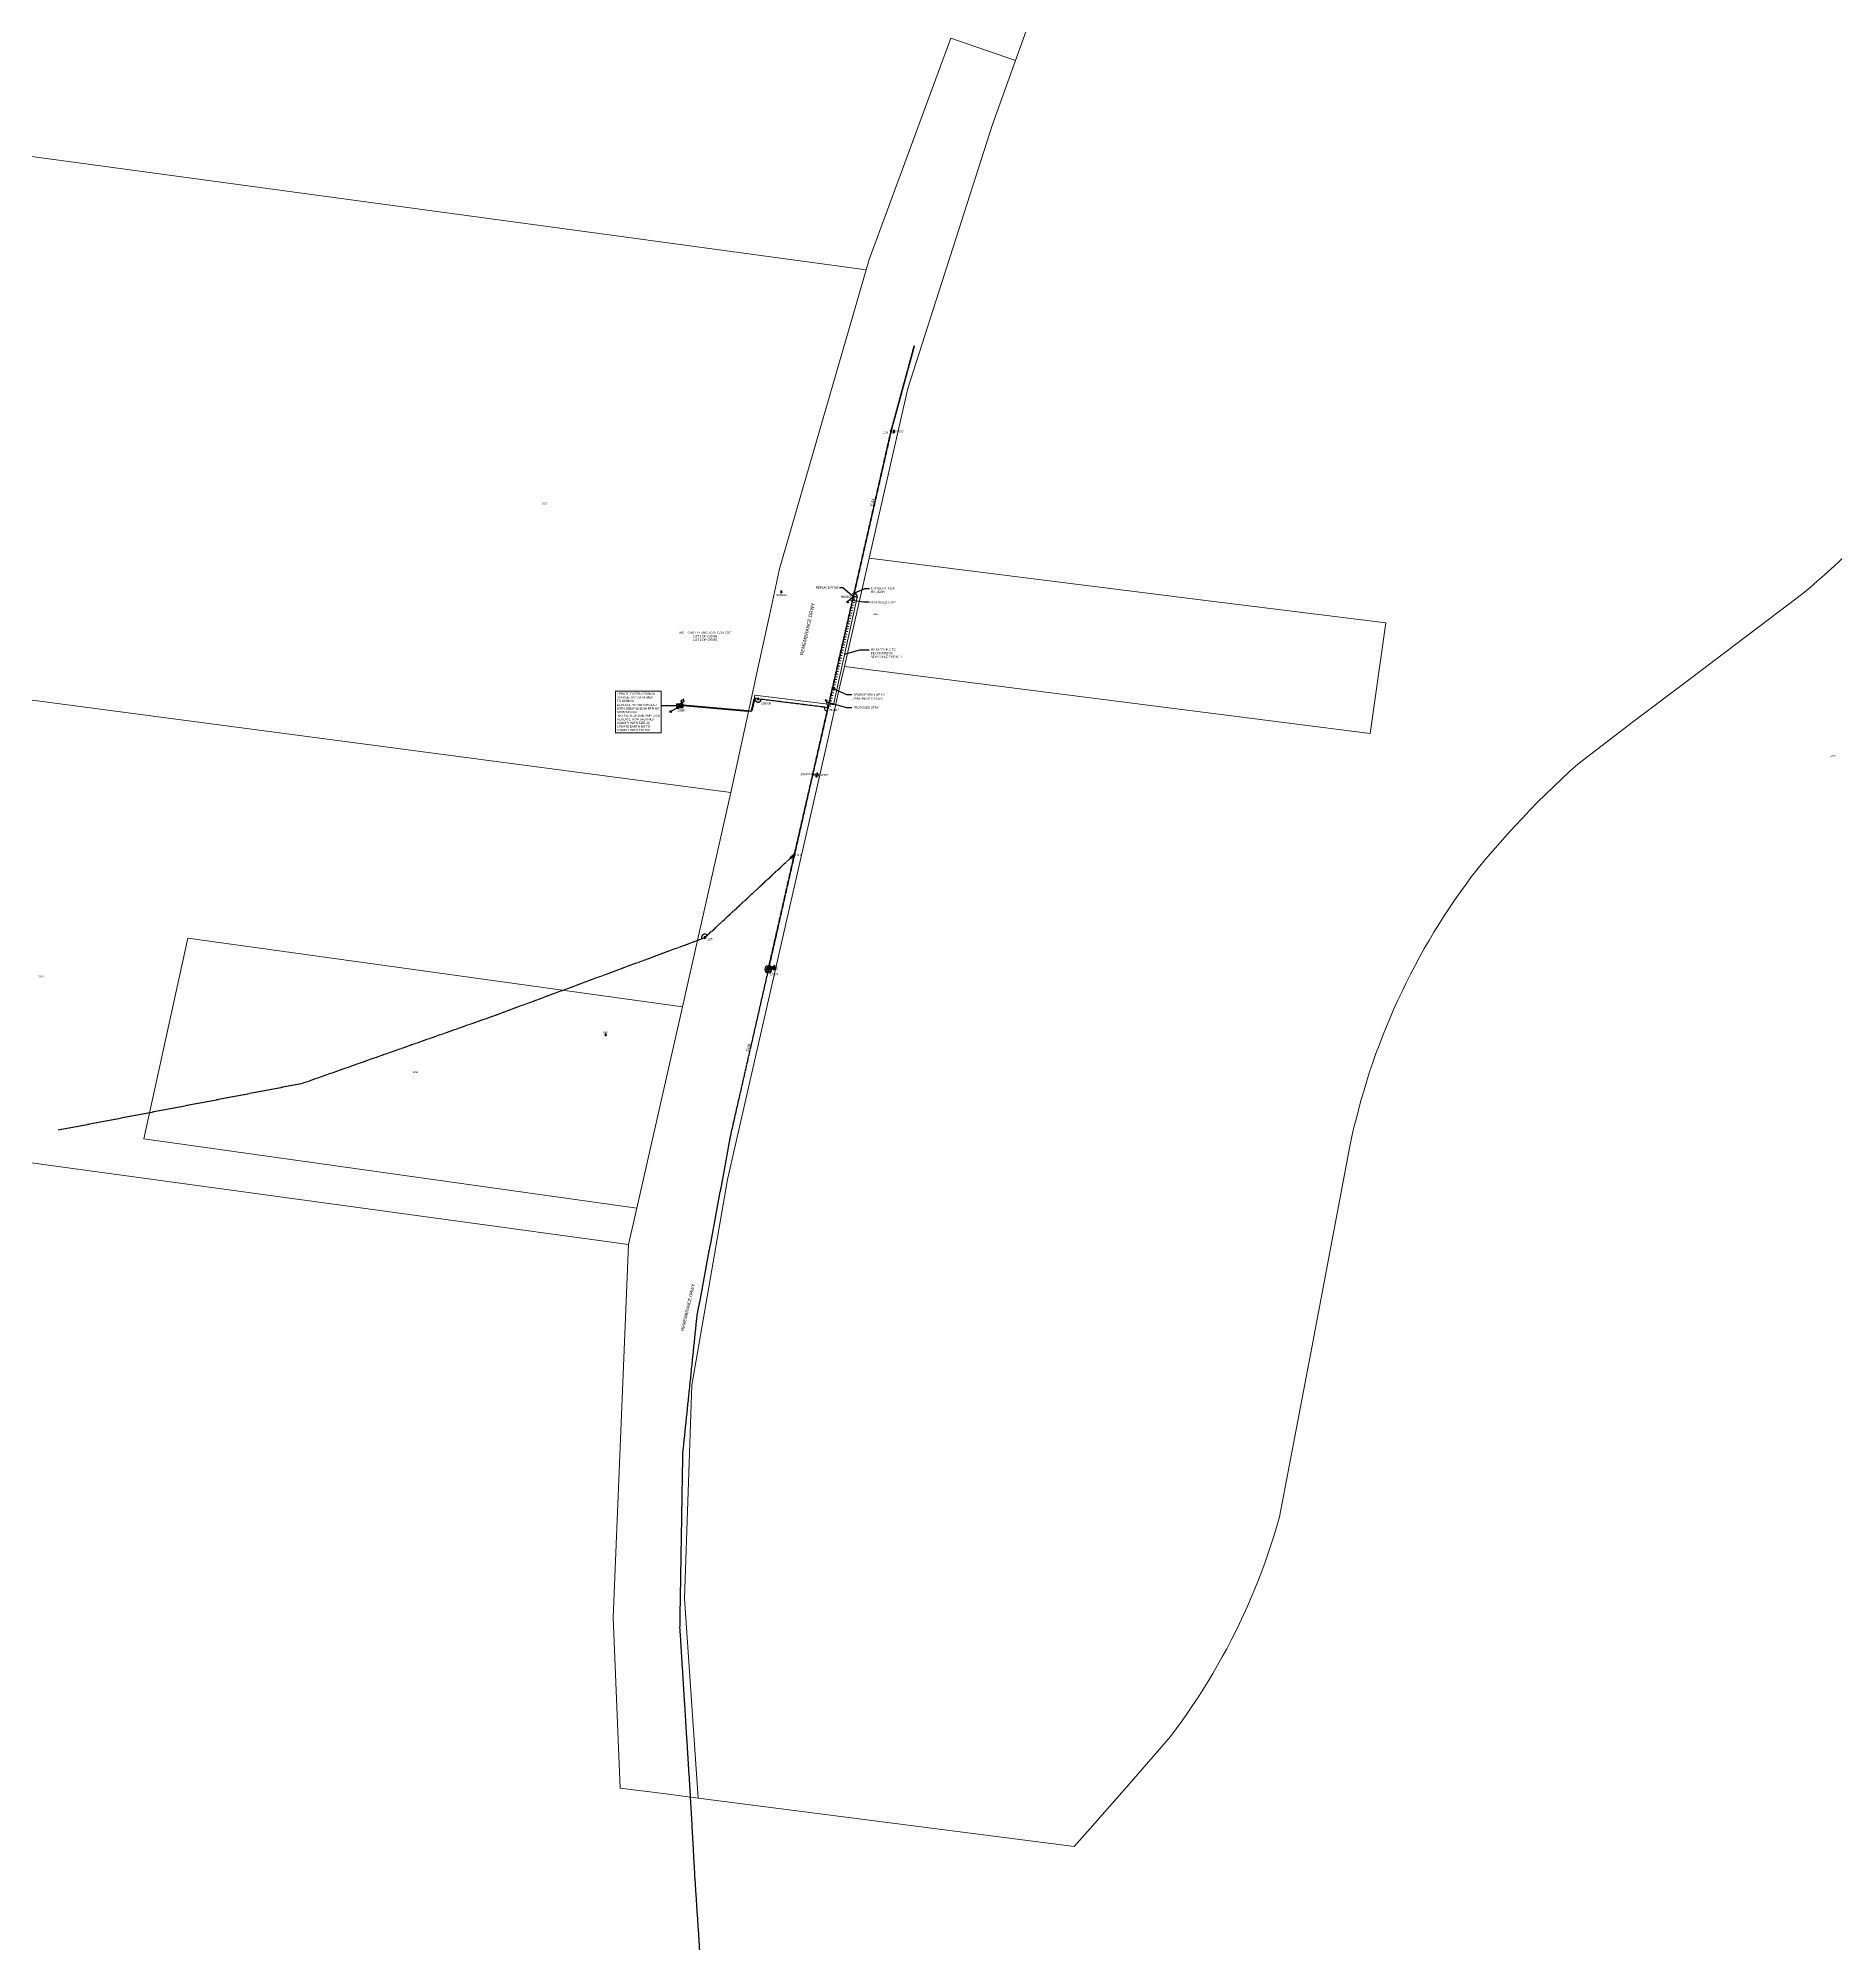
# Model space of a CAD drawing. Header units: metres. Extents: x 275294 to 277468, y 6206436 to 6207766.
# Drawn here: x 276266 to 277321, y 6206436 to 6207557 of the extents above; entities that cross this region are included whole.
import ezdxf
from ezdxf.enums import TextEntityAlignment as Align

# ---------------------------------------------------------------- set-up
doc = ezdxf.new("R2010")
doc.units = ezdxf.units.M
for name, pattern in [('Cable Exist OH', [1, 1, 0]), ('Cable Exist UG', [8.2, 4, -1.2, 1.8, -1.2]), ('Cable New OH', [6, 4, -2]), ('DOTX2', [0.5, 0, -0.5])]:
    doc.linetypes.add(name, pattern=pattern)
doc.layers.get('0').update_dxf_attribs({"color": 6})
doc.layers.add('Cadastre Land Parcels_SP_EXT', color=9, linetype='Continuous', lineweight=5)
doc.layers.add('Cadastre Roads_SP_EXT', color=9, linetype='Continuous', lineweight=5)
for name, color, linetype in [('Duct_SP_EXT', 7, 'Continuous'), ('Equip_HV_EXT', 7, 'Continuous'), ('Equip_LV_EXT', 7, 'Continuous'), ('Equip_LV_NEW', 2, 'Continuous'), ('Equip_SP_HV_EXT', 7, 'Continuous'), ('Equip_SP_HV_NEW', 2, 'Continuous'), ('Features_DEL', 1, 'Continuous'), ('Mains_HV_EXT', 7, 'Continuous'), ('Mains_LV_EXT', 7, 'Continuous'), ('NOTE 1TO1000_new', 7, 'Continuous'), ('NOTE 1TO500_NEW', 7, 'Continuous'), ('Notes', 7, 'Continuous'), ('Services_SP_EXT', 7, 'Continuous'), ('Sub_SP_EXT', 7, 'Continuous'), ('Sub_SP_TR_HV_LV_EXT', 7, 'Continuous'), ('SupportsOH_SP_TR_HV_LV_SL_EXT', 7, 'Continuous'), ('SupportsOH_SP_TR_HV_LV_SL_NEW', 2, 'Continuous'), ('Trench_SP_EXT', 7, 'Continuous'), ('Trench_SP_NEW', 2, 'Continuous')]:
    doc.layers.add(name, color=color, linetype=linetype)
doc.styles.add('HVSW_LABEL', font='arial.ttf')
doc.styles.add('POLE_LABEL', font='arial.ttf')
doc.styles.add('ROMANS', font='romans.shx')
doc.styles.get("Standard").update_dxf_attribs({"font": 'arial.ttf'})
doc.linetypes.add('IE Trench HV', pattern='A,7,-0.2,["/",Standard,S=3,R=0,X=0.6,Y=-1.4],-2.5', length=9.7)
doc.dimstyles.get("Standard").update_dxf_attribs({"dimtxt": 0.18, "dimasz": 0.18, "dimexe": 0.18, "dimexo": 0.0625, "dimgap": 0.09, "dimtad": 0, "dimtih": 1, "dimtoh": 1, "dimdec": 4, "dimzin": 0, "dimdsep": 46, "dimtxsty": 'Standard', "dimcen": 0.09, "dimadec": 0, "dimazin": 0, "dimtfac": 1, "dimtdec": 4, "dimtofl": 0, "dimtmove": 0, "dimatfit": 3, "dimfxl": 1, "dimtolj": 1, "dimtzin": 0, "dimarcsym": 0})
doc.dimstyles.new('STD100', dxfattribs={"dimscale": 100, "dimtxt": 2.5, "dimasz": 2.5, "dimexe": 1, "dimexo": 1, "dimgap": 1, "dimtad": 1, "dimdsep": 46, "dimtxsty": 'ROMANS', "dimblk": 'OBLIQUE', "dimcen": 0, "dimdle": 1, "dimclrd": 256, "dimclrt": 256, "dimadec": 0, "dimazin": 0, "dimtfac": 1, "dimtmove": 0, "dimatfit": 3, "dimfxl": 1, "dimarcsym": 1})

# ---------------------------------------------------------------- blocks, each defined once
blk = doc.blocks.new('SUB_POLE_EXT')
blk.add_line((2.2, 0.5), (2.2, 0.5, 0))
blk.add_lwpolyline([(-4.2, 0, 1), (4.2, 0, 1)], format="xyb", close=True)
blk.add_lwpolyline([(2.1, 0.5), (0, 4.2), (-3.7, -2.1), (3.7, -2.1)], close=True)
for tag, height, flags, p in [('STREET_CODE', 0.2, 9, (1.5, 0)), ('ASSET_NUM', 2.5, 8, (2, 2)), ('CONSTRUCTED_VOLTAGE', 0.2, 9, (1.5, -0.2)), ('NO_PHASES', 0.2, 9, (1.5, -0.4)), ('OPERATING_VOLTAGE', 0.2, 9, (1.5, -0.6)), ('OPERATED_BY', 0.2, 9, (1.5, -0.8)), ('MAINTAINED_BY', 0.2, 9, (1.5, -1)), ('ORIENTATION', 0.2, 9, (1.5, -1.2)), ('OWNED_BY', 0.2, 9, (1.5, -1.4)), ('SECONDARY_VOLTAGE', 0.2, 9, (1.5, -1.6)), ('STATE', 0.2, 9, (1.5, -1.8)), ('SUBSTATION_TYPE', 0.2, 9, (1.5, -2)), ('USAGE', 0.2, 9, (1.5, -2.2)), ('LEGEND', 0.2, 9, (1.5, -2.4)), ('LOCATION', 0.2, 9, (1.5, -2.6)), ('STREETNAME', 0.2, 9, (1.5, -2.8)), ('SUBURB', 0.2, 9, (1.5, -3)), ('NOTES', 0.2, 9, (1.5, -3.2)), ('Z', 0.2, 1, (1.5, -3.4))]:
    blk.add_attdef(tag, text='', height=height, dxfattribs=dict(flags=flags)).set_placement(p, align=Align.MIDDLE_LEFT)
blk = doc.blocks.new('SUB_PADMOUNT_EXT')
for points in [[(0, 0), (-3.84, 1.92), (-3.84, -1.92)], [(0, 0), (3.84, 1.92), (3.84, -1.92)]]:
    blk.add_hatch(color=256).paths.add_polyline_path(points)
for p, q in [((3.84, 1.92), (-3.84, -1.92)), ((-3.84, 1.92), (3.84, -1.92))]:
    blk.add_line(p, q)
blk.add_lwpolyline([(-3.84, -1.92), (3.84, -1.92), (3.84, 1.92), (-3.84, 1.92)], close=True)
for tag, height, flags, p in [('STREET_CODE', 0.2, 9, (1.5, 0)), ('ASSET_NUM', 2.5, 8, (2, 2)), ('CONSTRUCTED_VOLTAGE', 0.2, 9, (1.5, -0.2)), ('OPERATING_VOLTAGE', 0.2, 9, (1.5, -0.6)), ('ORIENTATION', 0.2, 9, (1.5, -0.8)), ('OWNED_BY', 0.2, 9, (1.5, -1)), ('OPERATED_BY', 0.2, 9, (1.5, -1.2)), ('SECONDARY_VOLTAGE', 0.2, 9, (1.5, -1.6)), ('STATE', 0.2, 9, (1.5, -1.8)), ('SUBSTATION_TYPE', 0.2, 9, (1.5, -2.2)), ('STREETNAME', 0.2, 9, (1.5, -3)), ('SUBURB', 0.2, 9, (1.5, -3.2)), ('Z', 0.2, 1, (1.5, -3.6)), ('NO_PHASES', 0.2, 9, (1.5, -0.4)), ('MAINTAINED_BY', 0.2, 9, (1.5, -1.4)), ('PARENT', 0.2, 9, (1.5, -2)), ('USAGE', 0.2, 9, (1.5, -2.4)), ('LEGEND', 0.2, 9, (1.5, -2.6)), ('LOCATION', 0.2, 9, (1.5, -2.8)), ('NOTES', 0.2, 9, (1.5, -3.4))]:
    blk.add_attdef(tag, text='', height=height, dxfattribs=dict(flags=flags)).set_placement(p, align=Align.MIDDLE_LEFT)
blk = doc.blocks.new('LV_OH_LINKS_DISTFUSE_EXT')
for p, q in [((0, 0), (0.96, 0)), ((3.84, 0), (4.8, 0))]:
    blk.add_line(p, q)
blk.add_lwpolyline([(3.84, -1.2), (3.84, 1.2), (0.96, -1.2), (0.96, 1.2)], close=True)
at = {"flags": 9}
for tag, p in [('ACTUAL_STATUS', (0, 0)), ('CONSTRUCTED_VOLTAGE', (0, -0.2)), ('OPERATING_VOLTAGE', (0, -0.6)), ('ORIENTATION', (0, -0.8)), ('OWNED_BY', (0, -1)), ('STATE', (0, -1.2)), ('SWITCH_TYPE', (0, -1.4)), ('NO_PHASES', (0, -0.4)), ('USAGE', (0, -1.6)), ('NOTES', (0, -1.8))]:
    blk.add_attdef(tag, text='', height=0.2, dxfattribs=at).set_placement(p, align=Align.MIDDLE_LEFT)
at = {"flags": 1}
blk.add_attdef('Z', (0, 0), '', height=0.2, dxfattribs=at)
blk = doc.blocks.new('CCP_EXT')
blk.add_lwpolyline([(-0.6, 0), (0, 0.6), (0.6, 0), (0, -0.6), (-0.6, 0)])
at = {"flags": 1}
blk.add_attdef('Z', (0, 0), '', height=0.2, dxfattribs=at)
at = {"flags": 9}
for tag, p in [('CCP_TYPE', (0, 0)), ('CONSTRUCTED_VOLTAGE', (0, -0.2)), ('NO_PHASES', (0, -0.4)), ('OPERATING_VOLTAGE', (0, -0.6)), ('ORIENTATION', (0, -0.8)), ('OWNED_BY', (0, -1)), ('USAGE', (0, -1.2)), ('LEGEND', (0, -1.4)), ('LIFE_SUPPORT', (0, -1.6)), ('STATE', (0, -1.8)), ('NOTES', (0, -2))]:
    blk.add_attdef(tag, text='', height=0.2, dxfattribs=at).set_placement(p, align=Align.MIDDLE_LEFT)
blk = doc.blocks.new('POLE_EXT')
blk.add_hatch(color=256).paths.add_polyline_path([(-1, 0, 1), (1, 0, 1)])
blk.add_lwpolyline([(-1, 0, 1), (1, 0, 1)], format="xyb", close=True)
for tag, height, flags, p in [('pNumber', 2.5, 8, (-17.8, 2.1)), ('OWNED_BY', 0.2, 9, (1.4, -0.4)), ('PARENT', 0.2, 9, (1.4, -0.6)), ('SPECIAL_USE', 0.2, 9, (1.4, -0.8)), ('STATE', 0.2, 9, (1.4, -1)), ('USAGE', 0.2, 9, (1.4, -1.2)), ('cLV', 0.2, 9, (1.4, -1.4)), ('hDepth', 0.2, 9, (1.4, -1.6)), ('hDia', 0.2, 9, (1.4, -1.8)), ('cHV', 0.2, 9, (1.4, -2)), ('LBRACKET', 0.2, 9, (1.4, -2.2)), ('LExisting', 0.2, 9, (1.4, -2.4)), ('LANTNUMBER', 0.2, 9, (1.4, -2.6)), ('LOther', 0.2, 9, (1.4, -2.8)), ('LRemove', 0.2, 9, (1.4, -3)), ('LEGEND', 0.2, 9, (1.4, -3.2)), ('cLinedev', 0.2, 9, (1.4, -3.4)), ('LOCATION', 0.2, 9, (1.4, -3.6)), ('pExisting', 0.2, 9, (1.4, -3.8)), ('PFNUMBER', 0.2, 9, (1.4, -4)), ('NEWPFNUMBER', 0.2, 9, (1.4, -4.2)), ('pFooting', 0.2, 9, (1.4, -4.4)), ('pNew', 0.2, 9, (1.4, -4.6)), ('pRelocate', 0.2, 9, (1.4, -5)), ('pRemove', 0.2, 9, (1.4, -5.2)), ('pReplace', 0.2, 9, (1.4, -5.4)), ('pStay', 0.2, 9, (1.4, -5.6)), ('pType', 0.2, 9, (1.4, -5.8)), ('cspan', 0.2, 9, (1.4, -6)), ('STREETNAME', 0.2, 9, (1.4, -6.2)), ('SUBURB', 0.2, 9, (1.4, -6.4)), ('NOTES', 0.2, 9, (1.4, -6.6)), ('MAINTAINED_BY', 0.2, 9, (1.4, -6.8)), ('OPERATED_BY', 0.2, 9, (1.4, -7))]:
    blk.add_attdef(tag, text='', height=height, dxfattribs=dict(flags=flags)).set_placement(p, align=Align.MIDDLE_LEFT)
at = {"style": 'POLE_LABEL'}
for tag, height, flags, p in [('STRUCTURE_PLANT_NUMBER', 0.2, 9, (1.4, 0)), ('ASSET_NUM', 2.5, 8, (2, 2)), ('STREET_CODE', 0.2, 9, (1.4, -0.2))]:
    blk.add_attdef(tag, text='', height=height, dxfattribs=dict(at, flags=flags)).set_placement(p, align=Align.MIDDLE_LEFT)
at = {"flags": 1}
blk.add_attdef('Z', (1.4, -7.3), '', height=0.2, dxfattribs=at)
blk = doc.blocks.new('LV_UG_DFUSE_CLOSED_EXT')
for points in [[(1, 0), (0, 0)], [(5, -0.7), (2.2, 0.7)], [(5, 0.7), (2.2, -0.7)], [(6.2, 0), (7.2, 0)]]:
    blk.add_lwpolyline(points)
for centre in [(1.8, 0), (5.4, 0)]:
    blk.add_circle(centre, 0.8)
at = {"flags": 1}
blk.add_attdef('Z', (0, 0), '', height=0.2, dxfattribs=at)
at = {"flags": 9}
for tag, p in [('ACTUAL_STATUS', (0, 0)), ('CONSTRUCTED_VOLTAGE', (0, -0.2)), ('NO_PHASES', (0, -0.4)), ('OPERATING_VOLTAGE', (0, -0.6)), ('ORIENTATION', (0, -0.8)), ('STATE', (0, -1)), ('SWITCH_TYPE', (0, -1.2)), ('USAGE', (0, -1.4)), ('NOTES', (0, -1.6))]:
    blk.add_attdef(tag, text='', height=0.2, dxfattribs=at).set_placement(p, align=Align.MIDDLE_LEFT)
blk = doc.blocks.new('HV_USL_CLOSED_EXT')
blk.add_line((2.4, 5.5), (-2.4, 5.5))
blk.add_lwpolyline([(1.4, 5.5, 0.414214), (0, 6.9, 0.414214), (-1.4, 5.5)], format="xyb")
for tag, height, flags, p in [('STREET_CODE', 0.2, 9, (1.5, 0)), ('ASSET_NUM', 2.5, 8, (2, 2)), ('ACTUAL_STATUS', 0.2, 9, (1.5, -0.2)), ('CONSTRUCTED_VOLTAGE', 0.2, 9, (1.5, -0.4)), ('NO_PHASES', 0.2, 9, (1.5, -0.6)), ('OPERATING_VOLTAGE', 0.2, 9, (1.5, -0.8)), ('ORIENTATION', 0.2, 9, (1.5, -1)), ('OWNED_BY', 0.2, 9, (1.5, -1.2)), ('OPERATED_BY', 0.2, 9, (1.5, -1.4)), ('MAINTAINED_BY', 0.2, 9, (1.5, -1.6)), ('STATE', 0.2, 9, (1.5, -1.8)), ('SWITCH_TYPE', 0.2, 9, (1.5, -2)), ('USAGE', 0.2, 9, (1.5, -2.2)), ('LEGEND', 0.2, 9, (1.5, -2.4)), ('LOCATION', 0.2, 9, (1.5, -2.6)), ('STREETNAME', 0.2, 9, (1.5, -2.8)), ('SUBURB', 0.2, 9, (1.5, -3)), ('NOTES', 0.2, 9, (1.5, -3.2)), ('LABEL_ALIGNMENT', 0.2, 9, (1.5, -3.4)), ('Z', 0.2, 1, (1.5, -3.6))]:
    blk.add_attdef(tag, text='', height=height, dxfattribs=dict(flags=flags)).set_placement(p, align=Align.MIDDLE_LEFT)
blk = doc.blocks.new('HV_ABS_CLOSED_EXT')
blk.add_line((-3, 6.9), (3, 6.9))
blk.add_circle((0, 6.9), 1.8)
at = {"flags": 1}
blk.add_attdef('Z', (0, 0), '', height=0.2, dxfattribs=at)
at = {"style": 'HVSW_LABEL'}
for tag, height, flags, p in [('ASSET_NUM', 3.5, 8, (2, 2)), ('STREET_CODE', 0.2, 9, (0, -0.2))]:
    blk.add_attdef(tag, text='', height=height, dxfattribs=dict(at, flags=flags)).set_placement(p, align=Align.MIDDLE_LEFT)
at = {"flags": 9}
for tag, p in [('ACTUAL_STATUS', (0, -0.4)), ('CONSTRUCTED_VOLTAGE', (0, -0.6)), ('NO_PHASES', (0, -0.8)), ('OPERATING_VOLTAGE', (0, -1)), ('ORIENTATION', (0, -1.2)), ('OWNED_BY', (0, -1.4)), ('STATE', (0, -1.6)), ('SWITCH_TYPE', (0, -1.8)), ('USAGE', (0, -2)), ('LEGEND', (0, -2.2)), ('LOCATION', (0, -2.4)), ('STREETNAME', (0, -2.6)), ('SUBURB', (0, -2.8)), ('NOTES', (0, -3))]:
    blk.add_attdef(tag, text='', height=0.2, dxfattribs=at).set_placement(p, align=Align.MIDDLE_LEFT)
blk = doc.blocks.new('End Shackle_EXT')
blk.add_line((1.8, -1), (1.8, 1))
at = {"flags": 1}
blk.add_attdef('Z', (0, 0), '', height=0.2, dxfattribs=at)
at = {"flags": 9}
for tag, p in [('CONNECTOR_TYPE', (0, 0)), ('CONSTRUCTED_VOLTAGE', (0, -0.2)), ('NO_PHASES', (0, -0.4)), ('OPERATING_VOLTAGE', (0, -0.6)), ('ORIENTATION', (0, -0.8)), ('OWNED_BY', (0, -1)), ('STATE', (0, -1.2)), ('USAGE', (0, -1.4)), ('NOTES', (0, -1.6))]:
    blk.add_attdef(tag, text='', height=0.2, dxfattribs=at).set_placement(p, align=Align.MIDDLE_LEFT)
blk = doc.blocks.new('_Oblique')
at = {"color": 0, "linetype": 'ByBlock', "lineweight": -2}
blk.add_line((-0.5, -0.5), (0.5, 0.5), dxfattribs=at)
blk = doc.blocks.new('POLE_REPLACE_NEW')
h = blk.add_hatch(color=256)
edge = h.paths.add_edge_path()
edge.add_arc((0, 0), 1, 270, 450)
edge.add_line((0, 1), (0, -1))
blk.add_lwpolyline([(0, 1), (0, -1)])
at = {"lineweight": -3}
blk.add_arc((0, 0), 1, 90, 270, dxfattribs=at)
blk.add_arc((0, 0), 1, 270, 90)
at = {"style": 'POLE_LABEL', "flags": 9}
blk.add_attdef('STRUCTURE_PLANT_NUMBER', text='', height=0.2, dxfattribs=at).set_placement((1.5, 0.2), align=Align.MIDDLE_LEFT)
for tag, height, flags, p in [('STREET_CODE', 0.2, 9, (1.5, 0)), ('ASSET_NUM', 2.5, 8, (2, 2)), ('OWNED_BY', 0.2, 9, (1.5, -0.2)), ('PARENT', 0.2, 9, (1.5, -0.4)), ('SPECIAL_USE', 0.2, 9, (1.5, -0.6)), ('STATE', 0.2, 9, (1.5, -0.8)), ('USAGE', 0.2, 9, (1.5, -1)), ('cLV', 0.2, 9, (1.5, -1.2)), ('hDepth', 0.2, 9, (1.5, -1.4)), ('hDia', 0.2, 9, (1.5, -1.6)), ('cHV', 0.2, 9, (1.5, -1.8)), ('LBRACKET', 0.2, 9, (1.5, -2)), ('LExisting', 0.2, 9, (1.5, -2.2)), ('LANTNUMBER', 0.2, 9, (1.5, -2.4)), ('LOther', 0.2, 9, (1.5, -2.6)), ('LRemove', 0.2, 9, (1.5, -2.8)), ('LEGEND', 0.2, 9, (1.5, -3)), ('cLinedev', 0.2, 9, (1.5, -3.2)), ('pExisting', 0.2, 9, (1.5, -3.4)), ('PFNUMBER', 0.2, 9, (1.5, -3.6)), ('NEWPFNUMBER', 0.2, 9, (1.5, -3.8)), ('pFooting', 0.2, 9, (1.5, -4)), ('pNew', 0.2, 9, (1.5, -4.2)), ('pNumber', 0.2, 9, (1.5, -4.4)), ('pRelocate', 0.2, 9, (1.5, -4.6)), ('pRemove', 0.2, 9, (1.5, -4.8)), ('pReplace', 0.2, 9, (1.5, -5)), ('pStay', 0.2, 9, (1.5, -5.2)), ('pType', 0.2, 9, (1.5, -5.4)), ('cspan', 0.2, 9, (1.5, -5.6)), ('SUBURB', 0.2, 9, (1.5, -5.8)), ('STREETNAME', 0.2, 9, (1.5, -6)), ('LOCATION', 0.2, 9, (1.5, -6.2)), ('NOTES', 0.2, 9, (1.5, -6.4)), ('OPERATED_BY', 0.2, 9, (1.5, -6.6)), ('MAINTAINED_BY', 0.2, 9, (1.5, -6.8)), ('Z', 0.2, 1, (1.5, -7))]:
    blk.add_attdef(tag, text='', height=height, dxfattribs=dict(flags=flags)).set_placement(p, align=Align.MIDDLE_LEFT)
blk = doc.blocks.new('Earth')
at = {"color": 2}
for p, q in [((0, -2), (0, 0)), ((-1.5, -2), (1.5, -2)), ((-1, -2.6), (1, -2.6)), ((-0.2, -3.2), (0.2, -3.2))]:
    blk.add_line(p, q, dxfattribs=at)

msp = doc.modelspace()

# ---------------------------------------------------------------- hatches: boundary and pattern name
at = {"layer": 'Equip_LV_NEW'}
h = msp.add_hatch(color=256, dxfattribs=at)
edge = h.paths.add_edge_path()
edge.add_arc((276746.6, 6207228.7), 0.165, 129.9616, 489.9616, ccw=False)
at = {"layer": 'Equip_SP_HV_NEW', "linetype": 'Cable New OH', "lineweight": 0}
h = msp.add_hatch(color=256, dxfattribs=at)
h.dxf.hatch_style = 1
h.paths.add_polyline_path([(276745.4, 6207229.4), (276745.2, 6207228.7), (276745.9, 6207228.9)])

# ---------------------------------------------------------------- linework, layer by layer
at = {"layer": 'Cadastre Land Parcels_SP_EXT', "linetype": 'Continuous'}
msp.add_line((276688.3, 6207186.2), (276681.7, 6207156.2), dxfattribs=at)
for points in [[(276919.8, 6207765.7), (276875.4, 6207643.2), (276853, 6207581.2), (276839.5, 6207543.5), (276826, 6207506), (276776.4, 6207351.2), (276753.7, 6207251.7), (276948.1, 6207227.3), (277056.6, 6207213.8), (277047.4, 6207148.8), (276949.3, 6207161.3), (276739.2, 6207188.2), (276736.4, 6207175.9), (276729.4, 6207145.1), (276670.6, 6206887.3), (276649.7, 6206766.7), (276645.5, 6206641.7), (276653.4, 6206524.6), (276874, 6206496.2), (276881.7, 6206505), (276906.1, 6206532.9), (276930.4, 6206560.8), (276933.7, 6206565.3), (276937, 6206569.8), (276940.2, 6206574.3), (276943.4, 6206578.9), (276946.4, 6206583.5), (276949.4, 6206588.2), (276952.4, 6206592.9), (276955.2, 6206597.7), (276958, 6206602.5), (276960.7, 6206607.4), (276963.4, 6206612.2), (276966, 6206617.2), (276968.5, 6206622.1), (276970.9, 6206627.1), (276973.3, 6206632.1), (276975.6, 6206637.2), (276977.8, 6206642.3), (276979.9, 6206647.4), (276982, 6206652.6), (276984, 6206657.8), (276985.9, 6206663), (276987.7, 6206668.3), (276989.5, 6206673.5), (276991.2, 6206678.8), (276992.8, 6206684.1), (276994.3, 6206689.5), (277013.2, 6206788.8), (277035.6, 6206906.9), (277036.8, 6206912.5), (277038, 6206918), (277039.4, 6206923.4), (277040.8, 6206928.9), (277042.3, 6206934.3), (277043.9, 6206939.8), (277045.5, 6206945.2), (277047.2, 6206950.5), (277049, 6206955.9), (277050.9, 6206961.2), (277052.9, 6206966.5), (277054.9, 6206971.8), (277057, 6206977), (277059.2, 6206982.2), (277061.4, 6206987.4), (277063.8, 6206992.5), (277066.2, 6206997.6), (277068.6, 6207002.7), (277071.2, 6207007.8), (277073.8, 6207012.8), (277076.5, 6207017.7), (277079.2, 6207022.7), (277082, 6207027.5), (277084.9, 6207032.4), (277087.9, 6207037.2), (277090.9, 6207042), (277094, 6207046.7), (277097.2, 6207051.4), (277100.4, 6207056), (277103.7, 6207060.6), (277107, 6207065.1), (277111.1, 6207070.1), (277115.2, 6207075.1), (277119.4, 6207080), (277123.7, 6207084.9), (277128, 6207089.8), (277132.3, 6207094.5), (277136.8, 6207099.3), (277141.2, 6207103.9), (277145.7, 6207108.6), (277150.3, 6207113.1), (277155, 6207117.6), (277159.7, 6207122.1), (277164.4, 6207126.5), (277169.2, 6207130.9), (277202.1, 6207156), (277235.1, 6207181), (277268.1, 6207206), (277301.2, 6207231), (277305.5, 6207234.5), (277309.7, 6207238.1), (277313.8, 6207241.7), (277317.9, 6207245.4), (277321.9, 6207249.2), (277325.9, 6207253), (277329.8, 6207256.9), (277333.7, 6207260.8), (277337.5, 6207264.8), (277341.3, 6207268.9), (277344.9, 6207273), (277348.6, 6207277.2), (277352.1, 6207281.4), (277355.6, 6207285.6), (277359.1, 6207289.9), (277362.5, 6207294.3), (277365.8, 6207298.7), (277369, 6207303.2), (277372.2, 6207307.7), (277375.3, 6207312.2), (277378.4, 6207316.8), (277381.4, 6207321.5), (277384.3, 6207326.2), (277387.1, 6207330.9), (277389.9, 6207335.7), (277392.6, 6207340.5), (277395.2, 6207345.3), (277397.8, 6207350.2), (277400.3, 6207355.2), (277402.7, 6207360.1), (277405, 6207365.1), (277407.3, 6207370.1), (277409.5, 6207375.2), (277411.6, 6207380.3), (277413.7, 6207385.4), (277415.7, 6207390.6), (277417.6, 6207395.8), (277419.4, 6207401), (277421.1, 6207406.2), (277422.8, 6207411.5), (277424.4, 6207416.8), (277425.9, 6207422.1), (277427.3, 6207427.4), (277428.7, 6207432.7), (277429.9, 6207438.1), (277432.7, 6207451.1), (277435.4, 6207464.1), (277437.9, 6207477.1), (277440.5, 6207490.1), (277442.9, 6207503.2), (277445.2, 6207516.2), (277447.5, 6207529.3), (277449.7, 6207542.4), (277451.8, 6207555.5), (277453.8, 6207568.6), (277455.7, 6207581.7), (277457.6, 6207594.9), (277459.4, 6207608), (277461.1, 6207621.2), (277461.3, 6207623.3), (277462.7, 6207634.3), (277464.2, 6207647.5), (277464.3, 6207648.8), (277465.2, 6207656.2), (277467, 6207673.9), (277468.1, 6207687), (277461.9, 6207687.9), (276919.8, 6207765.7), (276924.3, 6207742.6), (276927.7, 6207749.8), (276939, 6207744.6), (276935.7, 6207737.3), (276924.3, 6207742.6)], [(276617.5, 6206870.6), (276328.4, 6206911.2), (276354.2, 6207028.8), (276644.2, 6206988.6), (276672.6, 6207114.3), (275468.5, 6207273.4), (275433.5, 6207010.4), (276612.6, 6206849.3), (276617.5, 6206870.6)], [(276739.2, 6207188.2), (276949.3, 6207161.3), (277047.4, 6207148.8), (277056.6, 6207213.8), (276948.1, 6207227.3), (276753.7, 6207251.7), (276739.2, 6207188.2)], [(276644.2, 6206988.6), (276354.2, 6207028.8), (276328.4, 6206911.2), (276617.5, 6206870.6), (276644.2, 6206988.6)]]:
    msp.add_lwpolyline(points, close=True, dxfattribs=at)
msp.add_lwpolyline([(276688.3, 6207186.2), (276688.3, 6207186.2), (276695.2, 6207218), (276701.1, 6207245.4), (276752, 6207420.7), (276607, 6207440.5), (275945.6, 6207530.1), (275939.6, 6207526.2), (275934.9, 6207523.3), (275921.9, 6207516.4), (275907.4, 6207507.8), (275893.8, 6207501.1), (275879.6, 6207493.5), (275877.1, 6207492.1), (275867.3, 6207485.2), (275856.1, 6207479.9), (275850.9, 6207476.8), (275845.2, 6207473.6), (275835.3, 6207468.6), (275827.5, 6207464.6), (275818.6, 6207459.1), (275801.8, 6207453.4), (275799.4, 6207452.2), (275792, 6207448.5), (275783.8, 6207445.3), (275781.8, 6207444.6), (275762.6, 6207437.3), (275751.2, 6207431.2), (275742, 6207426.8), (275729.2, 6207420.7), (275723.7, 6207418.2), (275707.4, 6207411.1), (275692.2, 6207404.4), (275684.3, 6207400.9), (275666.2, 6207394.8), (275663.1, 6207393.7), (275655.6, 6207391), (275644.3, 6207386.9), (275629.2, 6207380.5), (275625.6, 6207379.1), (275611, 6207373.4), (275595, 6207365.2), (275592.6, 6207364.2), (275576.7, 6207357.5), (275566.5, 6207352.1), (275547, 6207346.9), (275543.8, 6207346), (275531.5, 6207342.7), (275526.2, 6207341.2), (275510.9, 6207336.7), (275495.1, 6207332), (275478.1, 6207325.7), (275466, 6207324.8), (275456.1, 6207323.6), (275431.2, 6207318), (275414.7, 6207315.5), (275402.7, 6207313.4), (275386.9, 6207312.1), (275370.3, 6207308.1), (275367.9, 6207307.6), (275349.7, 6207303.2), (275333.9, 6207300), (275299.1, 6207297), (275294, 6207296.4), (275295.4, 6207296.2), (275468.5, 6207273.4), (276672.6, 6207114.3), (276681.7, 6207156.2)], dxfattribs=at)
at = {"layer": 'Cadastre Roads_SP_EXT', "linetype": 'Continuous'}
for p, q in [((276801.6, 6207556.5), (276753.7, 6207426.7)), ((276817.5, 6207551), (276801.6, 6207556.5)), ((276839.5, 6207543.5), (276817.5, 6207551)), ((276826, 6207506), (276839.5, 6207543.5)), ((276776.4, 6207351.2), (276826, 6207506)), ((276753.7, 6207426.7), (276752, 6207420.7)), ((276752, 6207420.7), (276701.1, 6207245.4)), ((276753.7, 6207251.7), (276776.4, 6207351.2)), ((276739.2, 6207188.2), (276753.7, 6207251.7)), ((276701.1, 6207245.4), (276695.2, 6207218)), ((276695.2, 6207218), (276688.3, 6207186.2)), ((276736.4, 6207175.9), (276739.2, 6207188.2)), ((276681.7, 6207156.2), (276672.6, 6207114.3)), ((276670.6, 6206887.3), (276729.4, 6207145.1)), ((276672.6, 6207114.3), (276644.2, 6206988.6)), ((276644.2, 6206988.6), (276617.5, 6206870.6)), ((276649.7, 6206766.7), (276670.6, 6206887.3)), ((276617.5, 6206870.6), (276612.6, 6206849.3)), ((276612.6, 6206849.3), (276603.7, 6206630.5)), ((276645.5, 6206641.7), (276649.7, 6206766.7)), ((276653.4, 6206524.6), (276645.5, 6206641.7)), ((276603.7, 6206630.5), (276607.1, 6206544.7)), ((276607.1, 6206544.7), (276607.7, 6206530.5)), ((276607.7, 6206530.5), (276634.5, 6206527.1)), ((276634.5, 6206527.1), (276653.4, 6206524.6))]:
    msp.add_line(p, q, dxfattribs=at)
at = {"layer": 'Duct_SP_EXT'}
for p, q in [((276686, 6207168.9), (276684.5, 6207162.3)), ((276686.4, 6207168.8), (276685, 6207162.2)), ((276686, 6207168.9), (276686.2, 6207168.9)), ((276686.4, 6207168.8), (276686.2, 6207168.9)), ((276644.7, 6207165.7), (276644.7, 6207165.5)), ((276644.7, 6207165.7), (276682.4, 6207162.4)), ((276644.7, 6207165.2), (276644.7, 6207165.5)), ((276644.7, 6207165.2), (276682.4, 6207161.9)), ((276682.4, 6207162.4), (276682.4, 6207162.2)), ((276682.4, 6207161.9), (276682.4, 6207162.2)), ((276684.5, 6207162.3), (276684.7, 6207162.2)), ((276685, 6207162.2), (276684.7, 6207162.2))]:
    msp.add_line(p, q, dxfattribs=at)
at = {"layer": 'Equip_LV_NEW'}
msp.add_circle((276746.6, 6207228.7), 0.165, dxfattribs=at)
msp.add_arc((276744.8, 6207229.3), 1.89, 341.9841, 85.4671, dxfattribs=at)
at = {"layer": 'Equip_SP_HV_NEW', "linetype": 'Cable New OH', "lineweight": 0, "flags": 128}
msp.add_lwpolyline([(276745.4, 6207229.4), (276745.2, 6207228.7), (276745.9, 6207228.9)], close=True, dxfattribs=at)
at = {"layer": 'Features_DEL', "color": 2, "linetype": 'DOTX2', "lineweight": 0, "ltscale": 3}
for p, q in [((276730.8, 6207164.9), (276745.1, 6207227.4)), ((276744.5, 6207229.3), (276745.1, 6207227.4)), ((276729.6, 6207164), (276730.8, 6207164.9))]:
    msp.add_line(p, q, dxfattribs=at)
at = {"layer": 'Mains_HV_EXT', "linetype": 'Cable Exist OH'}
for points in [[(276780.2, 6207376.2), (276766.6, 6207326.3)], [(276766.6, 6207326.3), (276729.6, 6207164)], [(276729.6, 6207164), (276688.6, 6207169.1)], [(276729.6, 6207164), (276720.7, 6207125.3)], [(276720.7, 6207125.3), (276709.9, 6207077.9)], [(276657.4, 6207029.2), (276707.8, 6207076)], [(276709.9, 6207077.9), (276694.6, 6207010.6)], [(276708.9, 6207077), (276709.9, 6207077.9)], [(276278.1, 6206916.4), (276421.4, 6206943.8), (276533.7, 6206983.4), (276657.4, 6207029.2)], [(276694.6, 6207010.6), (276672.7, 6206914.7), (276652.6, 6206807), (276644.3, 6206726.8), (276642.6, 6206624.6), (276648.8, 6206525.4), (276651.4, 6206478.4), (276654.2, 6206435.7)]]:
    msp.add_lwpolyline(points, dxfattribs=at)
at = {"layer": 'Mains_HV_EXT', "linetype": 'Continuous'}
for points in [[(276687, 6207169.4, 1.133559), (276690.3, 6207168.8)], [(276727.5, 6207164.2, 0.449026), (276729, 6207162)], [(276658.9, 6207030.5, 0.812832), (276655.5, 6207028.5)]]:
    msp.add_lwpolyline(points, format="xyb", dxfattribs=at)
at = {"layer": 'Mains_LV_EXT', "linetype": 'Cable Exist OH'}
for points in [[(276766.6, 6207326.3), (276780.2, 6207376.2)], [(276744.5, 6207229.2), (276766.6, 6207326.3)], [(276720.7, 6207125), (276729.6, 6207164), (276744.5, 6207229.2)], [(276694.6, 6207010.6), (276709.9, 6207077.9), (276720.7, 6207125)], [(276694.6, 6207010.6), (276672.7, 6206914.7)]]:
    msp.add_lwpolyline(points, dxfattribs=at)
at = {"layer": 'NOTE 1TO500_NEW', "color": 7, "lineweight": 0}
for p, q in [((276631.8, 6207173.6), (276604.9, 6207173.6)), ((276604.9, 6207173.6), (276604.9, 6207149.3)), ((276631.8, 6207149.3), (276631.8, 6207173.6)), ((276604.9, 6207149.3), (276631.8, 6207149.3))]:
    msp.add_line(p, q, dxfattribs=at)
at = {"layer": 'Notes', "color": 2, "linetype": 'Cable New OH', "lineweight": 0}
for p, q in [((276741.8, 6207226.8), (276744.5, 6207229.3)), ((276728.7, 6207167), (276729.7, 6207163.5))]:
    msp.add_line(p, q, dxfattribs=at)
at = {"layer": 'Services_SP_EXT'}
msp.add_lwpolyline([(276642.8, 6207164.5), (276637.3, 6207161.7)], dxfattribs=at)
at = {"layer": 'Trench_SP_EXT', "linetype": 'Cable Exist UG'}
for points in [[(276688.6, 6207169.1), (276686.8, 6207169.5), (276686.8, 6207169.5, 0.481491), (276686.2, 6207169), (276686.2, 6207169), (276686.2, 6207168.9)], [(276682.3, 6207162.2), (276684.2, 6207162), (276684.2, 6207162, 0.349446), (276684.7, 6207162.3)]]:
    msp.add_lwpolyline(points, format="xyb", dxfattribs=at)
at = {"layer": 'Trench_SP_NEW', "linetype": 'IE Trench HV', "lineweight": 0}
for points in [[(276746.6, 6207228.7), (276732.9, 6207165.6), (276686.7, 6207171.4), (276686.2, 6207168.9)], [(276744.9, 6207229.1), (276746.6, 6207228.7)]]:
    msp.add_lwpolyline(points, dxfattribs=at)

# ---------------------------------------------------------------- block references
at = {"layer": 'Equip_HV_EXT', "xscale": 0.5, "yscale": 0.5, "rotation": 42.55682565456214}
msp.add_blockref('LV_OH_LINKS_DISTFUSE_EXT', (276707.5, 6207075.7), dxfattribs=at)
at = {"layer": 'Equip_LV_EXT', "rotation": 60.00000000000014}
msp.add_blockref('LV_UG_DFUSE_CLOSED_EXT', (276641.5, 6207163.2), dxfattribs=at)
at = {"layer": 'Equip_LV_EXT'}
for p in [(276694.2, 6207011.5), (276694.6, 6207011.6)]:
    msp.add_blockref('LV_OH_LINKS_DISTFUSE_EXT', p, dxfattribs=at)
at = {"layer": 'Equip_SP_HV_EXT'}
ref = msp.add_blockref('HV_USL_CLOSED_EXT', (276765.5, 6207326.8), dxfattribs=dict(at, xscale=0.5, yscale=0.5, zscale=0.5, rotation=253.6072942253618))
ref.add_attrib('ASSET_NUM', 'X030', dxfattribs={"layer": '0', "height": 1.25}).set_placement((276769.7, 6207325.1), align=Align.BOTTOM_LEFT)
ref = msp.add_blockref('HV_ABS_CLOSED_EXT', (276719.6, 6207125.3), dxfattribs=dict(at, xscale=0.5, yscale=0.5, zscale=0.5, rotation=257.1527257445243))
ref.add_attrib('ASSET_NUM', '40322', dxfattribs={"layer": '0', "height": 1.25, "style": 'HVSW_LABEL'}).set_placement((276724.8, 6207124.5), align=Align.MIDDLE_LEFT)
at = {"layer": 'Mains_LV_EXT'}
for p, rotation in [((276744.6, 6207229.7), 257.1513156592747), ((276744.4, 6207228.8), 77.17287657707728)]:
    msp.add_blockref('End Shackle_EXT', p, dxfattribs=dict(at, rotation=rotation))
at = {"layer": 'Notes', "color": 2, "linetype": 'Cable New OH', "lineweight": 0, "xscale": 0.4999999999999999, "yscale": 0.4999999999999999, "zscale": 0.4999999999999999}
for p, rotation in [((276741.8, 6207226.8), 313.2998260269898), ((276728.7, 6207167), 195.1861941344031)]:
    msp.add_blockref('Earth', p, dxfattribs=dict(at, rotation=rotation))
at = {"layer": 'Services_SP_EXT', "rotation": 26.77526853668854}
msp.add_blockref('CCP_EXT', (276637.3, 6207161.7), dxfattribs=at)
at = {"layer": 'Sub_SP_EXT'}
ref = msp.add_blockref('SUB_PADMOUNT_EXT', (276642.7, 6207165), dxfattribs=dict(at, xscale=0.5, yscale=0.5, zscale=0.5))
ref.add_attrib('ASSET_NUM', '23387', dxfattribs={"layer": '0', "height": 1.25}).set_placement((276646.2, 6207162.5), align=Align.MIDDLE_RIGHT)
at = {"layer": 'Sub_SP_TR_HV_LV_EXT'}
ref = msp.add_blockref('SUB_POLE_EXT', (276694.6, 6207010.6), dxfattribs=dict(at, xscale=0.5, yscale=0.5, zscale=0.5))
ref.add_attrib('ASSET_NUM', '10239', dxfattribs={"layer": '0', "height": 1.25}).set_placement((276695.6, 6207008.4), align=Align.TOP_LEFT)
at = {"layer": 'SupportsOH_SP_TR_HV_LV_SL_EXT'}
ref = msp.add_blockref('POLE_EXT', (276766.6, 6207326.3), dxfattribs=dict(at, xscale=0.5, yscale=0.5))
ref.add_attrib('ASSET_NUM', '114', dxfattribs={"layer": '0', "height": 1.25, "style": 'POLE_LABEL'}).set_placement((276761.7, 6207326), align=Align.TOP_LEFT)
ref = msp.add_blockref('POLE_EXT', (276702.2, 6207231.9), dxfattribs=dict(at, xscale=0.5, yscale=0.5))
ref.add_attrib('ASSET_NUM', '625940', dxfattribs={"layer": '0', "height": 1.25, "style": 'POLE_LABEL'}).set_placement((276705.2, 6207230.1), align=Align.MIDDLE_RIGHT)
ref = msp.add_blockref('POLE_EXT', (276688.6, 6207169.1), dxfattribs=dict(at, xscale=0.5, yscale=0.5))
ref.add_attrib('ASSET_NUM', '293308', dxfattribs={"layer": '0', "height": 1.25, "style": 'POLE_LABEL'}).set_placement((276696.2, 6207166.6), align=Align.MIDDLE_RIGHT)
ref = msp.add_blockref('POLE_EXT', (276729.6, 6207164), dxfattribs=dict(at, xscale=0.5, yscale=0.5))
ref.add_attrib('ASSET_NUM', '293307', dxfattribs={"layer": '0', "height": 1.25, "rotation": 1, "style": 'POLE_LABEL'}).set_placement((276730.1, 6207162.6), align=Align.MIDDLE_LEFT)
ref = msp.add_blockref('POLE_EXT', (276720.7, 6207124.9), dxfattribs=dict(at, xscale=0.5, yscale=0.5))
ref.add_attrib('ASSET_NUM', '293306', dxfattribs={"layer": '0', "height": 1.25, "rotation": 1, "style": 'POLE_LABEL'}).set_placement((276713.4, 6207125), align=Align.MIDDLE_LEFT)
ref = msp.add_blockref('POLE_EXT', (276709.9, 6207077.9), dxfattribs=dict(at, xscale=0.5, yscale=0.5))
ref.add_attrib('ASSET_NUM', '111', dxfattribs={"layer": '0', "height": 1.25, "style": 'POLE_LABEL'}).set_placement((276711, 6207077.6), align=Align.MIDDLE_LEFT)
ref = msp.add_blockref('POLE_EXT', (276657.4, 6207029.2), dxfattribs=dict(at, xscale=0.5, yscale=0.5))
ref.add_attrib('ASSET_NUM', '125', dxfattribs={"layer": '0', "height": 1.25, "style": 'POLE_LABEL'}).set_placement((276661.9, 6207027.3), align=Align.BOTTOM_RIGHT)
ref = msp.add_blockref('POLE_EXT', (276694.6, 6207010.6), dxfattribs=dict(at, xscale=0.5, yscale=0.5))
ref.add_attrib('ASSET_NUM', '110', dxfattribs={"layer": '0', "height": 1.25, "style": 'POLE_LABEL'}).set_placement((276697.5, 6207011), align=Align.MIDDLE_LEFT)
ref = msp.add_blockref('POLE_EXT', (276599.2, 6206972.2), dxfattribs=dict(at, xscale=0.5, yscale=0.5))
ref.add_attrib('ASSET_NUM', '149', dxfattribs={"layer": '0', "height": 1.25, "style": 'POLE_LABEL'}).set_placement((276600.2, 6206972.6), align=Align.BOTTOM_RIGHT)
at = {"layer": 'SupportsOH_SP_TR_HV_LV_SL_NEW', "color": 7}
ref = msp.add_blockref('POLE_REPLACE_NEW', (276744.5, 6207229.3), dxfattribs=dict(at, xscale=0.5, yscale=0.5, zscale=0.5))
ref.add_attrib('ASSET_NUM', '906380', dxfattribs={"layer": '0', "height": 1.25}).set_placement((276737.1, 6207229.1), align=Align.MIDDLE_LEFT)

# ---------------------------------------------------------------- texts
at = {"layer": 'Cadastre Land Parcels_SP_EXT'}
for s, p in [('3000', (276561.8, 6207283.2)), ('2995', (276756, 6207218.4)), ('2995', (277317.5, 6207135.3)), ('3010', (276266.4, 6207005.8)), ('3030', (276486.1, 6206949.8))]:
    msp.add_text(s, height=1, dxfattribs=at).set_placement(p)
at = {"layer": 'Cadastre Land Parcels_SP_EXT', "linetype": 'Cable New OH', "lineweight": 0, "insert": (276657.6, 6207208.6), "char_height": 1.25, "width": 30.569, "attachment_point": 2}
msp.add_mtext('WOLLONDILLY ANGLICAN COLLEGE LOT 1 DP 536959\\PLOT 2 DP 536959', dxfattribs=at)
at = {"layer": 'Cadastre Roads_SP_EXT'}
msp.add_text('REMEMBRANCE DRWY', height=1.8, rotation=76.5781, dxfattribs=at).set_placement((276645, 6206798.4))
at = {"layer": 'Cadastre Roads_SP_EXT', "linetype": 'Cable New OH', "lineweight": 0, "insert": (276713.1, 6207195), "char_height": 2, "width": 39.394, "attachment_point": 1, "rotation": 77.3312}
msp.add_mtext('REMEMBRANCE DRWY', dxfattribs=at)
at = {"layer": 'Mains_LV_EXT'}
for s, rotation, p in [('E44', 77.7203, (276756.1, 6207282.1)), ('E99', 75.9171, (276683.4, 6206962.2))]:
    msp.add_text(s, height=1.8, rotation=rotation, dxfattribs=at).set_placement(p)
at = {"layer": 'NOTE 1TO500_NEW', "color": 7, "lineweight": 0, "char_height": 1.25, "width": 64.294, "attachment_point": 1}
for s, insert in [('REPLACE POLE', (276722.4, 6207235.1)), ('ESTABLISH NEW \\PHV UGOH', (276754.6, 6207234.6)), ('PROPOSED STAY', (276754.5, 6207226.4)), ('HV EARTHING TO \\PBE LOCATED IN \\PNEW CABLE TRENCH', (276754.6, 6207198.7)), ('UPRATE EXISTING 500kVA\\P3 PHASE TRANSFORMER \\PTO 1000kVA', (276605.8, 6207172.8)), ('REMOVE SPAN OF HV  \\POVERHEAD CABLES', (276744.4, 6207172.2)), ('REPLACE HV SWITCHGEAR \\PWITH SIEMENS 8DJH RTR HV\\PSWITCHGEAR  \\PINSTALL NEW 2500 AMP LVCB', (276605.8, 6207166.2)), ('REPLACE TRANSFORMER \\PCANOPY WITH SIZE 16', (276605.8, 6207157.8)), ('PROPOSED STAY', (276744.4, 6207164.7)), ('UPDATE EARTHING TO \\PCOMPLY WITH EDI 100', (276605.8, 6207153.6))]:
    msp.add_mtext(s, dxfattribs=dict(at, insert=insert))

# ---------------------------------------------------------------- leaders
at = {"layer": 'NOTE 1TO1000_new', "lineweight": -3, "ltscale": 0.8}
msp.add_leader([(276733.1, 6207175), (276740.4, 6207171.8), (276743.5, 6207171.8)], dimstyle='STD100', override={"dimscale": 10, "dimasz": 0.1, "dimgap": 0.625, "dimtad": 0, "dimldrblk": 'DotBlank'}, dxfattribs=at)
at = {"layer": 'NOTE 1TO500_NEW', "color": 7, "lineweight": 0}
for points in [[(276744, 6207229.4), (276738.2, 6207234.3), (276736.3, 6207234.3)], [(276742.3, 6207227.2), (276750.6, 6207226), (276753.7, 6207226)], [(276744.9, 6207231.2), (276751.2, 6207233.8), (276753.9, 6207233.8)], [(276739.3, 6207195.3), (276748.2, 6207197.9), (276753.7, 6207197.9)], [(276640.6, 6207165), (276631.8, 6207165)], [(276728.6, 6207167.5), (276740.4, 6207164.2), (276743.5, 6207164.2)]]:
    msp.add_leader(points, dimstyle='Standard', override={"dimscale": 0.5, "dimasz": 2.5, "dimfxl": 1.25, "dimarcsym": 1}, dxfattribs=at)

doc.saveas('drawing.dxf')
